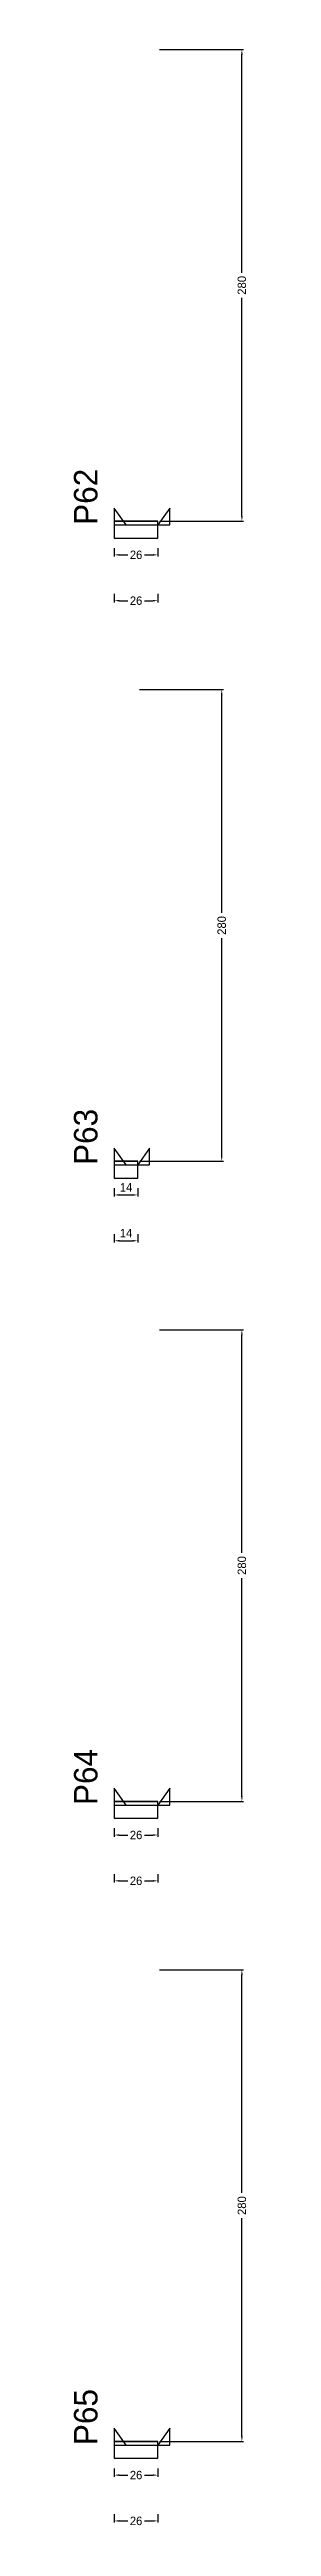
# Model space of a CAD drawing. Header units: centimetres. Extents: x -10500 to 4105, y -36866 to 295.
# Drawn here: x 3976 to 4079, y -24368 to -22898 of the extents above; entities that cross this region are included whole.
import ezdxf

# ---------------------------------------------------------------- set-up
doc = ezdxf.new("R2010")
doc.units = ezdxf.units.CM
for name, color, linetype in [('NOMENCLATURA', 7, 'Continuous'), ('SARR_2.2x10', 60, 'Continuous'), ('SARR_2.2x7', 40, 'Continuous')]:
    doc.layers.add(name, color=color, linetype=linetype)
doc.dimstyles.new('PAINEL-NOVA', dxfattribs={"dimtxt": 5, "dimasz": 3, "dimexe": 1, "dimexo": 1, "dimgap": 1, "dimtad": 1, "dimcen": 2.5, "dimazin": 3, "dimtfac": 1, "dimtmove": 0, "dimatfit": 3})

msp = doc.modelspace()

# ---------------------------------------------------------------- texts
at = {"layer": 'NOMENCLATURA'}
for s, p in [('P62', (3990, -23180)), ('P63', (3990, -23560)), ('P64', (3990, -23940)), ('P65', (3990, -24320))]:
    msp.add_text(s, height=14, rotation=90, dxfattribs=at).set_placement(p)

# ---------------------------------------------------------------- blocks, each defined once
blk = doc.blocks.new('_CLOSEDFILLED')
at = {"color": 0, "linetype": 'BYBLOCK'}
blk.add_solid([(-1, 0.16), (0, 0), (-1, -0.16)], dxfattribs=at)
blk = doc.blocks.new('*D1685')
for p, q in [((4000, -24333.8), (4000, -24338.8)), ((4026, -24333.8), (4026, -24338.8)), ((4003, -24337.8), (4008, -24337.8)), ((4018, -24337.8), (4023, -24337.8))]:
    blk.add_line(p, q)
at = {"layer": 'Defpoints'}
for p in [(4000, -24332.8), (4026, -24332.8), (4000, -24337.8)]:
    blk.add_point(p, dxfattribs=at)
at = {"layer": 'SARR_2.2x10', "xscale": 3, "yscale": 3, "rotation": 180}
blk.add_blockref('_CLOSEDFILLED', (4000, -24337.8), dxfattribs=at)
at = {"layer": 'SARR_2.2x10', "xscale": 3, "yscale": 3}
blk.add_blockref('_CLOSEDFILLED', (4026, -24337.8), dxfattribs=at)
at = {"layer": 'SARR_2.2x10', "insert": (4013, -24337.8), "char_height": 5, "attachment_point": 5}
blk.add_mtext('26', dxfattribs=at)
blk = doc.blocks.new('*D1686')
for p, q in [((4027, -24037.8), (4077, -24037.8)), ((4076, -24170.3), (4076, -24040.8)), ((4076, -24314.8), (4076, -24185.3)), ((4027, -24317.8), (4077, -24317.8))]:
    blk.add_line(p, q)
at = {"layer": 'Defpoints'}
for p in [(4026, -24037.8), (4026, -24317.8), (4076, -24317.8)]:
    blk.add_point(p, dxfattribs=at)
at = {"layer": 'SARR_2.2x10', "xscale": 3, "yscale": 3}
for p, rotation in [((4076, -24037.8), 90), ((4076, -24317.8), 270)]:
    blk.add_blockref('_CLOSEDFILLED', p, dxfattribs=dict(at, rotation=rotation))
at = {"layer": 'SARR_2.2x10', "insert": (4076, -24177.8), "char_height": 5, "attachment_point": 5, "rotation": 90}
blk.add_mtext('280', dxfattribs=at)
blk = doc.blocks.new('*D1687')
for p, q in [((4027, -24037.8), (4077, -24037.8)), ((4076, -24170.3), (4076, -24040.8)), ((4076, -24314.8), (4076, -24185.3)), ((4027, -24317.8), (4077, -24317.8))]:
    blk.add_line(p, q)
at = {"layer": 'Defpoints'}
for p in [(4026, -24037.8), (4026, -24317.8), (4076, -24317.8)]:
    blk.add_point(p, dxfattribs=at)
at = {"layer": 'SARR_2.2x10', "xscale": 3, "yscale": 3}
for p, rotation in [((4076, -24037.8), 90), ((4076, -24317.8), 270)]:
    blk.add_blockref('_CLOSEDFILLED', p, dxfattribs=dict(at, rotation=rotation))
at = {"layer": 'SARR_2.2x10', "insert": (4076, -24177.8), "char_height": 5, "attachment_point": 5, "rotation": 90}
blk.add_mtext('280', dxfattribs=at)
blk = doc.blocks.new('*D1688')
for p, q in [((4027, -24037.8), (4077, -24037.8)), ((4076, -24170.3), (4076, -24040.8)), ((4076, -24314.8), (4076, -24185.3)), ((4027, -24317.8), (4077, -24317.8))]:
    blk.add_line(p, q)
at = {"layer": 'Defpoints'}
for p in [(4026, -24037.8), (4026, -24317.8), (4076, -24317.8)]:
    blk.add_point(p, dxfattribs=at)
at = {"layer": 'SARR_2.2x10', "xscale": 3, "yscale": 3}
for p, rotation in [((4076, -24037.8), 90), ((4076, -24317.8), 270)]:
    blk.add_blockref('_CLOSEDFILLED', p, dxfattribs=dict(at, rotation=rotation))
at = {"layer": 'SARR_2.2x10', "insert": (4076, -24177.8), "char_height": 5, "attachment_point": 5, "rotation": 90}
blk.add_mtext('280', dxfattribs=at)
blk = doc.blocks.new('*D1689')
for p, q in [((4027, -24037.8), (4077, -24037.8)), ((4076, -24170.3), (4076, -24040.8)), ((4076, -24314.8), (4076, -24185.3)), ((4027, -24317.8), (4077, -24317.8))]:
    blk.add_line(p, q)
at = {"layer": 'Defpoints'}
for p in [(4026, -24037.8), (4026, -24317.8), (4076, -24317.8)]:
    blk.add_point(p, dxfattribs=at)
at = {"layer": 'SARR_2.2x10', "xscale": 3, "yscale": 3}
for p, rotation in [((4076, -24037.8), 90), ((4076, -24317.8), 270)]:
    blk.add_blockref('_CLOSEDFILLED', p, dxfattribs=dict(at, rotation=rotation))
at = {"layer": 'SARR_2.2x10', "insert": (4076, -24177.8), "char_height": 5, "attachment_point": 5, "rotation": 90}
blk.add_mtext('280', dxfattribs=at)
blk = doc.blocks.new('*D1690')
for p, q in [((4000, -24361), (4000, -24366)), ((4003, -24365), (4008, -24365)), ((4018, -24365), (4023, -24365)), ((4026, -24361), (4026, -24366))]:
    blk.add_line(p, q)
at = {"layer": 'Defpoints'}
for p in [(4000, -24360), (4000, -24365), (4026, -24360)]:
    blk.add_point(p, dxfattribs=at)
at = {"layer": 'SARR_2.2x10', "xscale": 3, "yscale": 3, "rotation": 180}
blk.add_blockref('_CLOSEDFILLED', (4000, -24365), dxfattribs=at)
at = {"layer": 'SARR_2.2x10', "xscale": 3, "yscale": 3}
blk.add_blockref('_CLOSEDFILLED', (4026, -24365), dxfattribs=at)
at = {"layer": 'SARR_2.2x10', "insert": (4013, -24365), "char_height": 5, "attachment_point": 5}
blk.add_mtext('26', dxfattribs=at)
blk = doc.blocks.new('GRA-E')
at = {"layer": 'SARR_2.2x7'}
blk.add_lwpolyline([(0, 0), (7, 0), (0, 10)], close=True, dxfattribs=at)
blk = doc.blocks.new('GRA-D')
at = {"layer": 'SARR_2.2x7'}
blk.add_lwpolyline([(0, 0), (7, 0), (7, 10)], close=True, dxfattribs=at)
blk = doc.blocks.new('*D1659')
for p, q in [((4000, -23953.8), (4000, -23958.8)), ((4026, -23953.8), (4026, -23958.8)), ((4003, -23957.8), (4008, -23957.8)), ((4018, -23957.8), (4023, -23957.8))]:
    blk.add_line(p, q)
at = {"layer": 'Defpoints'}
for p in [(4000, -23952.8), (4026, -23952.8), (4000, -23957.8)]:
    blk.add_point(p, dxfattribs=at)
at = {"layer": 'SARR_2.2x10', "xscale": 3, "yscale": 3, "rotation": 180}
blk.add_blockref('_CLOSEDFILLED', (4000, -23957.8), dxfattribs=at)
at = {"layer": 'SARR_2.2x10', "xscale": 3, "yscale": 3}
blk.add_blockref('_CLOSEDFILLED', (4026, -23957.8), dxfattribs=at)
at = {"layer": 'SARR_2.2x10', "insert": (4013, -23957.8), "char_height": 5, "attachment_point": 5}
blk.add_mtext('26', dxfattribs=at)
blk = doc.blocks.new('*D1660')
for p, q in [((4027, -23657.8), (4077, -23657.8)), ((4076, -23790.3), (4076, -23660.8)), ((4076, -23934.8), (4076, -23805.3)), ((4027, -23937.8), (4077, -23937.8))]:
    blk.add_line(p, q)
at = {"layer": 'Defpoints'}
for p in [(4026, -23657.8), (4026, -23937.8), (4076, -23937.8)]:
    blk.add_point(p, dxfattribs=at)
at = {"layer": 'SARR_2.2x10', "xscale": 3, "yscale": 3}
for p, rotation in [((4076, -23657.8), 90), ((4076, -23937.8), 270)]:
    blk.add_blockref('_CLOSEDFILLED', p, dxfattribs=dict(at, rotation=rotation))
at = {"layer": 'SARR_2.2x10', "insert": (4076, -23797.8), "char_height": 5, "attachment_point": 5, "rotation": 90}
blk.add_mtext('280', dxfattribs=at)
blk = doc.blocks.new('*D1661')
for p, q in [((4027, -23657.8), (4077, -23657.8)), ((4076, -23790.3), (4076, -23660.8)), ((4076, -23934.8), (4076, -23805.3)), ((4027, -23937.8), (4077, -23937.8))]:
    blk.add_line(p, q)
at = {"layer": 'Defpoints'}
for p in [(4026, -23657.8), (4026, -23937.8), (4076, -23937.8)]:
    blk.add_point(p, dxfattribs=at)
at = {"layer": 'SARR_2.2x10', "xscale": 3, "yscale": 3}
for p, rotation in [((4076, -23657.8), 90), ((4076, -23937.8), 270)]:
    blk.add_blockref('_CLOSEDFILLED', p, dxfattribs=dict(at, rotation=rotation))
at = {"layer": 'SARR_2.2x10', "insert": (4076, -23797.8), "char_height": 5, "attachment_point": 5, "rotation": 90}
blk.add_mtext('280', dxfattribs=at)
blk = doc.blocks.new('*D1662')
for p, q in [((4027, -23657.8), (4077, -23657.8)), ((4076, -23790.3), (4076, -23660.8)), ((4076, -23934.8), (4076, -23805.3)), ((4027, -23937.8), (4077, -23937.8))]:
    blk.add_line(p, q)
at = {"layer": 'Defpoints'}
for p in [(4026, -23657.8), (4026, -23937.8), (4076, -23937.8)]:
    blk.add_point(p, dxfattribs=at)
at = {"layer": 'SARR_2.2x10', "xscale": 3, "yscale": 3}
for p, rotation in [((4076, -23657.8), 90), ((4076, -23937.8), 270)]:
    blk.add_blockref('_CLOSEDFILLED', p, dxfattribs=dict(at, rotation=rotation))
at = {"layer": 'SARR_2.2x10', "insert": (4076, -23797.8), "char_height": 5, "attachment_point": 5, "rotation": 90}
blk.add_mtext('280', dxfattribs=at)
blk = doc.blocks.new('*D1663')
for p, q in [((4027, -23657.8), (4077, -23657.8)), ((4076, -23790.3), (4076, -23660.8)), ((4076, -23934.8), (4076, -23805.3)), ((4027, -23937.8), (4077, -23937.8))]:
    blk.add_line(p, q)
at = {"layer": 'Defpoints'}
for p in [(4026, -23657.8), (4026, -23937.8), (4076, -23937.8)]:
    blk.add_point(p, dxfattribs=at)
at = {"layer": 'SARR_2.2x10', "xscale": 3, "yscale": 3}
for p, rotation in [((4076, -23657.8), 90), ((4076, -23937.8), 270)]:
    blk.add_blockref('_CLOSEDFILLED', p, dxfattribs=dict(at, rotation=rotation))
at = {"layer": 'SARR_2.2x10', "insert": (4076, -23797.8), "char_height": 5, "attachment_point": 5, "rotation": 90}
blk.add_mtext('280', dxfattribs=at)
blk = doc.blocks.new('*D1664')
for p, q in [((4000, -23981), (4000, -23986)), ((4026, -23981), (4026, -23986)), ((4003, -23985), (4008, -23985)), ((4018, -23985), (4023, -23985))]:
    blk.add_line(p, q)
at = {"layer": 'Defpoints'}
for p in [(4000, -23980), (4026, -23980), (4000, -23985)]:
    blk.add_point(p, dxfattribs=at)
at = {"layer": 'SARR_2.2x10', "xscale": 3, "yscale": 3, "rotation": 180}
blk.add_blockref('_CLOSEDFILLED', (4000, -23985), dxfattribs=at)
at = {"layer": 'SARR_2.2x10', "xscale": 3, "yscale": 3}
blk.add_blockref('_CLOSEDFILLED', (4026, -23985), dxfattribs=at)
at = {"layer": 'SARR_2.2x10', "insert": (4013, -23985), "char_height": 5, "attachment_point": 5}
blk.add_mtext('26', dxfattribs=at)
blk = doc.blocks.new('*D1633')
for p, q in [((4000, -23573.8), (4000, -23578.8)), ((4003, -23577.8), (4011, -23577.8)), ((4014, -23573.8), (4014, -23578.8))]:
    blk.add_line(p, q)
at = {"layer": 'Defpoints'}
for p in [(4000, -23572.8), (4000, -23577.8), (4014, -23572.8)]:
    blk.add_point(p, dxfattribs=at)
at = {"layer": 'SARR_2.2x10', "xscale": 3, "yscale": 3, "rotation": 180}
blk.add_blockref('_CLOSEDFILLED', (4000, -23577.8), dxfattribs=at)
at = {"layer": 'SARR_2.2x10', "xscale": 3, "yscale": 3}
blk.add_blockref('_CLOSEDFILLED', (4014, -23577.8), dxfattribs=at)
at = {"layer": 'SARR_2.2x10', "insert": (4007, -23573.3), "char_height": 5, "attachment_point": 5}
blk.add_mtext('14', dxfattribs=at)
blk = doc.blocks.new('*D1634')
for p, q in [((4015, -23277.8), (4065, -23277.8)), ((4064, -23410.3), (4064, -23280.8)), ((4064, -23554.8), (4064, -23425.3)), ((4015, -23557.8), (4065, -23557.8))]:
    blk.add_line(p, q)
at = {"layer": 'Defpoints'}
for p in [(4014, -23277.8), (4014, -23557.8), (4064, -23557.8)]:
    blk.add_point(p, dxfattribs=at)
at = {"layer": 'SARR_2.2x10', "xscale": 3, "yscale": 3}
for p, rotation in [((4064, -23277.8), 90), ((4064, -23557.8), 270)]:
    blk.add_blockref('_CLOSEDFILLED', p, dxfattribs=dict(at, rotation=rotation))
at = {"layer": 'SARR_2.2x10', "insert": (4064, -23417.8), "char_height": 5, "attachment_point": 5, "rotation": 90}
blk.add_mtext('280', dxfattribs=at)
blk = doc.blocks.new('*D1635')
for p, q in [((4015, -23277.8), (4065, -23277.8)), ((4064, -23410.3), (4064, -23280.8)), ((4064, -23554.8), (4064, -23425.3)), ((4015, -23557.8), (4065, -23557.8))]:
    blk.add_line(p, q)
at = {"layer": 'Defpoints'}
for p in [(4014, -23277.8), (4014, -23557.8), (4064, -23557.8)]:
    blk.add_point(p, dxfattribs=at)
at = {"layer": 'SARR_2.2x10', "xscale": 3, "yscale": 3}
for p, rotation in [((4064, -23277.8), 90), ((4064, -23557.8), 270)]:
    blk.add_blockref('_CLOSEDFILLED', p, dxfattribs=dict(at, rotation=rotation))
at = {"layer": 'SARR_2.2x10', "insert": (4064, -23417.8), "char_height": 5, "attachment_point": 5, "rotation": 90}
blk.add_mtext('280', dxfattribs=at)
blk = doc.blocks.new('*D1636')
for p, q in [((4015, -23277.8), (4065, -23277.8)), ((4064, -23410.3), (4064, -23280.8)), ((4064, -23554.8), (4064, -23425.3)), ((4015, -23557.8), (4065, -23557.8))]:
    blk.add_line(p, q)
at = {"layer": 'Defpoints'}
for p in [(4014, -23277.8), (4014, -23557.8), (4064, -23557.8)]:
    blk.add_point(p, dxfattribs=at)
at = {"layer": 'SARR_2.2x10', "xscale": 3, "yscale": 3}
for p, rotation in [((4064, -23277.8), 90), ((4064, -23557.8), 270)]:
    blk.add_blockref('_CLOSEDFILLED', p, dxfattribs=dict(at, rotation=rotation))
at = {"layer": 'SARR_2.2x10', "insert": (4064, -23417.8), "char_height": 5, "attachment_point": 5, "rotation": 90}
blk.add_mtext('280', dxfattribs=at)
blk = doc.blocks.new('*D1637')
for p, q in [((4015, -23277.8), (4065, -23277.8)), ((4064, -23410.3), (4064, -23280.8)), ((4064, -23554.8), (4064, -23425.3)), ((4015, -23557.8), (4065, -23557.8))]:
    blk.add_line(p, q)
at = {"layer": 'Defpoints'}
for p in [(4014, -23277.8), (4014, -23557.8), (4064, -23557.8)]:
    blk.add_point(p, dxfattribs=at)
at = {"layer": 'SARR_2.2x10', "xscale": 3, "yscale": 3}
for p, rotation in [((4064, -23277.8), 90), ((4064, -23557.8), 270)]:
    blk.add_blockref('_CLOSEDFILLED', p, dxfattribs=dict(at, rotation=rotation))
at = {"layer": 'SARR_2.2x10', "insert": (4064, -23417.8), "char_height": 5, "attachment_point": 5, "rotation": 90}
blk.add_mtext('280', dxfattribs=at)
blk = doc.blocks.new('*D1638')
for p, q in [((4000, -23601), (4000, -23606)), ((4014, -23601), (4014, -23606)), ((4003, -23605), (4011, -23605))]:
    blk.add_line(p, q)
at = {"layer": 'Defpoints'}
for p in [(4000, -23600), (4014, -23600), (4000, -23605)]:
    blk.add_point(p, dxfattribs=at)
at = {"layer": 'SARR_2.2x10', "xscale": 3, "yscale": 3, "rotation": 180}
blk.add_blockref('_CLOSEDFILLED', (4000, -23605), dxfattribs=at)
at = {"layer": 'SARR_2.2x10', "xscale": 3, "yscale": 3}
blk.add_blockref('_CLOSEDFILLED', (4014, -23605), dxfattribs=at)
at = {"layer": 'SARR_2.2x10', "insert": (4007, -23600.5), "char_height": 5, "attachment_point": 5}
blk.add_mtext('14', dxfattribs=at)
blk = doc.blocks.new('*D1607')
for p, q in [((4000, -23193.8), (4000, -23198.8)), ((4003, -23197.8), (4008, -23197.8)), ((4018, -23197.8), (4023, -23197.8)), ((4026, -23193.8), (4026, -23198.8))]:
    blk.add_line(p, q)
at = {"layer": 'Defpoints'}
for p in [(4000, -23192.8), (4000, -23197.8), (4026, -23192.8)]:
    blk.add_point(p, dxfattribs=at)
at = {"layer": 'SARR_2.2x10', "xscale": 3, "yscale": 3, "rotation": 180}
blk.add_blockref('_CLOSEDFILLED', (4000, -23197.8), dxfattribs=at)
at = {"layer": 'SARR_2.2x10', "xscale": 3, "yscale": 3}
blk.add_blockref('_CLOSEDFILLED', (4026, -23197.8), dxfattribs=at)
at = {"layer": 'SARR_2.2x10', "insert": (4013, -23197.8), "char_height": 5, "attachment_point": 5}
blk.add_mtext('26', dxfattribs=at)
blk = doc.blocks.new('*D1608')
for p, q in [((4027, -22897.8), (4077, -22897.8)), ((4076, -23030.3), (4076, -22900.8)), ((4076, -23174.8), (4076, -23045.3)), ((4027, -23177.8), (4077, -23177.8))]:
    blk.add_line(p, q)
at = {"layer": 'Defpoints'}
for p in [(4026, -22897.8), (4026, -23177.8), (4076, -23177.8)]:
    blk.add_point(p, dxfattribs=at)
at = {"layer": 'SARR_2.2x10', "xscale": 3, "yscale": 3}
for p, rotation in [((4076, -22897.8), 90), ((4076, -23177.8), 270)]:
    blk.add_blockref('_CLOSEDFILLED', p, dxfattribs=dict(at, rotation=rotation))
at = {"layer": 'SARR_2.2x10', "insert": (4076, -23037.8), "char_height": 5, "attachment_point": 5, "rotation": 90}
blk.add_mtext('280', dxfattribs=at)
blk = doc.blocks.new('*D1609')
for p, q in [((4027, -22897.8), (4077, -22897.8)), ((4076, -23030.3), (4076, -22900.8)), ((4076, -23174.8), (4076, -23045.3)), ((4027, -23177.8), (4077, -23177.8))]:
    blk.add_line(p, q)
at = {"layer": 'Defpoints'}
for p in [(4026, -22897.8), (4026, -23177.8), (4076, -23177.8)]:
    blk.add_point(p, dxfattribs=at)
at = {"layer": 'SARR_2.2x10', "xscale": 3, "yscale": 3}
for p, rotation in [((4076, -22897.8), 90), ((4076, -23177.8), 270)]:
    blk.add_blockref('_CLOSEDFILLED', p, dxfattribs=dict(at, rotation=rotation))
at = {"layer": 'SARR_2.2x10', "insert": (4076, -23037.8), "char_height": 5, "attachment_point": 5, "rotation": 90}
blk.add_mtext('280', dxfattribs=at)
blk = doc.blocks.new('*D1610')
for p, q in [((4027, -22897.8), (4077, -22897.8)), ((4076, -23030.3), (4076, -22900.8)), ((4076, -23174.8), (4076, -23045.3)), ((4027, -23177.8), (4077, -23177.8))]:
    blk.add_line(p, q)
at = {"layer": 'Defpoints'}
for p in [(4026, -22897.8), (4026, -23177.8), (4076, -23177.8)]:
    blk.add_point(p, dxfattribs=at)
at = {"layer": 'SARR_2.2x10', "xscale": 3, "yscale": 3}
for p, rotation in [((4076, -22897.8), 90), ((4076, -23177.8), 270)]:
    blk.add_blockref('_CLOSEDFILLED', p, dxfattribs=dict(at, rotation=rotation))
at = {"layer": 'SARR_2.2x10', "insert": (4076, -23037.8), "char_height": 5, "attachment_point": 5, "rotation": 90}
blk.add_mtext('280', dxfattribs=at)
blk = doc.blocks.new('*D1611')
for p, q in [((4027, -22897.8), (4077, -22897.8)), ((4076, -23030.3), (4076, -22900.8)), ((4076, -23174.8), (4076, -23045.3)), ((4027, -23177.8), (4077, -23177.8))]:
    blk.add_line(p, q)
at = {"layer": 'Defpoints'}
for p in [(4026, -22897.8), (4026, -23177.8), (4076, -23177.8)]:
    blk.add_point(p, dxfattribs=at)
at = {"layer": 'SARR_2.2x10', "xscale": 3, "yscale": 3}
for p, rotation in [((4076, -22897.8), 90), ((4076, -23177.8), 270)]:
    blk.add_blockref('_CLOSEDFILLED', p, dxfattribs=dict(at, rotation=rotation))
at = {"layer": 'SARR_2.2x10', "insert": (4076, -23037.8), "char_height": 5, "attachment_point": 5, "rotation": 90}
blk.add_mtext('280', dxfattribs=at)
blk = doc.blocks.new('*D1612')
for p, q in [((4000, -23221), (4000, -23226)), ((4003, -23225), (4008, -23225)), ((4018, -23225), (4023, -23225)), ((4026, -23221), (4026, -23226))]:
    blk.add_line(p, q)
at = {"layer": 'Defpoints'}
for p in [(4000, -23220), (4000, -23225), (4026, -23220)]:
    blk.add_point(p, dxfattribs=at)
at = {"layer": 'SARR_2.2x10', "xscale": 3, "yscale": 3, "rotation": 180}
blk.add_blockref('_CLOSEDFILLED', (4000, -23225), dxfattribs=at)
at = {"layer": 'SARR_2.2x10', "xscale": 3, "yscale": 3}
blk.add_blockref('_CLOSEDFILLED', (4026, -23225), dxfattribs=at)
at = {"layer": 'SARR_2.2x10', "insert": (4013, -23225), "char_height": 5, "attachment_point": 5}
blk.add_mtext('26', dxfattribs=at)

# ---------------------------------------------------------------- dimensions: what is measured, and where the dimension line sits
at = {"layer": 'SARR_2.2x10'}
for base, p1, p2, picture, middle in [((4076, -23177.8), (4026, -23177.8), (4026, -22897.8), '*D1608', (4076, -23037.8)), ((4076, -23177.8), (4026, -23177.8), (4026, -22897.8), '*D1609', (4076, -23037.8)), ((4076, -23177.8), (4026, -23177.8), (4026, -22897.8), '*D1610', (4076, -23037.8)), ((4076, -23177.8), (4026, -23177.8), (4026, -22897.8), '*D1611', (4076, -23037.8)), ((4064, -23557.8), (4014, -23557.8), (4014, -23277.8), '*D1634', (4064, -23417.8)), ((4064, -23557.8), (4014, -23557.8), (4014, -23277.8), '*D1635', (4064, -23417.8)), ((4064, -23557.8), (4014, -23557.8), (4014, -23277.8), '*D1636', (4064, -23417.8)), ((4064, -23557.8), (4014, -23557.8), (4014, -23277.8), '*D1637', (4064, -23417.8)), ((4076, -23937.8), (4026, -23937.8), (4026, -23657.8), '*D1660', (4076, -23797.8)), ((4076, -23937.8), (4026, -23937.8), (4026, -23657.8), '*D1661', (4076, -23797.8)), ((4076, -23937.8), (4026, -23937.8), (4026, -23657.8), '*D1662', (4076, -23797.8)), ((4076, -23937.8), (4026, -23937.8), (4026, -23657.8), '*D1663', (4076, -23797.8)), ((4076, -24317.8), (4026, -24317.8), (4026, -24037.8), '*D1686', (4076, -24177.8)), ((4076, -24317.8), (4026, -24317.8), (4026, -24037.8), '*D1687', (4076, -24177.8)), ((4076, -24317.8), (4026, -24317.8), (4026, -24037.8), '*D1688', (4076, -24177.8)), ((4076, -24317.8), (4026, -24317.8), (4026, -24037.8), '*D1689', (4076, -24177.8))]:
    dim = msp.add_linear_dim(base=base, p1=p1, p2=p2, angle=90, dimstyle='PAINEL-NOVA', dxfattribs=at)
    dim.commit()
    dim.dimension.update_dxf_attribs({"geometry": picture, "text_midpoint": middle})
for base, p1, p2, picture, middle in [((4000, -23197.8), (4000, -23192.8), (4026, -23192.8), '*D1607', (4013, -23197.8)), ((4000, -23225), (4000, -23220), (4026, -23220), '*D1612', (4013, -23225)), ((4000, -23577.8), (4000, -23572.8), (4014, -23572.8), '*D1633', (4007, -23573.3)), ((4000, -23605), (4000, -23600), (4014, -23600), '*D1638', (4007, -23600.5)), ((4000, -23957.8), (4000, -23952.8), (4026, -23952.8), '*D1659', (4013, -23957.8)), ((4000, -23985), (4000, -23980), (4026, -23980), '*D1664', (4013, -23985)), ((4000, -24337.8), (4000, -24332.8), (4026, -24332.8), '*D1685', (4013, -24337.8)), ((4000, -24365), (4000, -24360), (4026, -24360), '*D1690', (4013, -24365))]:
    dim = msp.add_linear_dim(base=base, p1=p1, p2=p2, dimstyle='PAINEL-NOVA', dxfattribs=at)
    dim.commit()
    dim.dimension.update_dxf_attribs({"geometry": picture, "text_midpoint": middle})

# ---------------------------------------------------------------- linework, layer by layer
at = {"layer": 'SARR_2.2x10'}
for p, q in [((4026, -23177.8), (4000, -23177.8)), ((4000, -23177.8), (4000, -23187.8)), ((4000, -23187.8), (4026, -23187.8)), ((4026, -23187.8), (4026, -23177.8)), ((4014, -23557.8), (4000, -23557.8)), ((4000, -23557.8), (4000, -23567.8)), ((4000, -23567.8), (4014, -23567.8)), ((4014, -23567.8), (4014, -23557.8)), ((4026, -23937.8), (4000, -23937.8)), ((4000, -23937.8), (4000, -23947.8)), ((4026, -23947.8), (4026, -23937.8)), ((4000, -23947.8), (4026, -23947.8)), ((4026, -24317.8), (4000, -24317.8)), ((4000, -24317.8), (4000, -24327.8)), ((4026, -24327.8), (4026, -24317.8)), ((4000, -24327.8), (4026, -24327.8))]:
    msp.add_line(p, q, dxfattribs=at)
at = {"layer": 'SARR_2.2x7'}
for p, q in [((4026, -23177.8), (4000, -23177.8)), ((4000, -23177.8), (4000, -23180)), ((4000, -23177.8), (4007, -23177.8)), ((4000, -23177.8), (4007, -23177.8)), ((4000, -23177.8), (4007, -23177.8)), ((4000, -23177.8), (4007, -23177.8)), ((4000, -23180), (4026, -23180)), ((4007, -23177.8), (4026, -23177.8)), ((4007, -23177.8), (4026, -23177.8)), ((4007, -23177.8), (4026, -23177.8)), ((4007, -23177.8), (4026, -23177.8)), ((4026, -23180), (4026, -23177.8)), ((4014, -23557.8), (4000, -23557.8)), ((4000, -23557.8), (4000, -23560)), ((4000, -23557.8), (4007, -23557.8)), ((4000, -23557.8), (4007, -23557.8)), ((4000, -23557.8), (4007, -23557.8)), ((4000, -23557.8), (4007, -23557.8)), ((4000, -23560), (4014, -23560)), ((4007, -23557.8), (4014, -23557.8)), ((4007, -23557.8), (4014, -23557.8)), ((4007, -23557.8), (4014, -23557.8)), ((4007, -23557.8), (4014, -23557.8)), ((4014, -23560), (4014, -23557.8)), ((4026, -23937.8), (4000, -23937.8)), ((4000, -23937.8), (4000, -23940)), ((4000, -23937.8), (4007, -23937.8)), ((4000, -23937.8), (4007, -23937.8)), ((4000, -23937.8), (4007, -23937.8)), ((4000, -23937.8), (4007, -23937.8)), ((4007, -23937.8), (4026, -23937.8)), ((4007, -23937.8), (4026, -23937.8)), ((4007, -23937.8), (4026, -23937.8)), ((4007, -23937.8), (4026, -23937.8)), ((4026, -23940), (4026, -23937.8)), ((4000, -23940), (4026, -23940)), ((4026, -24317.8), (4000, -24317.8)), ((4000, -24317.8), (4000, -24320)), ((4000, -24317.8), (4007, -24317.8)), ((4000, -24317.8), (4007, -24317.8)), ((4000, -24317.8), (4007, -24317.8)), ((4000, -24317.8), (4007, -24317.8)), ((4000, -24320), (4026, -24320)), ((4007, -24317.8), (4026, -24317.8)), ((4007, -24317.8), (4026, -24317.8)), ((4007, -24317.8), (4026, -24317.8)), ((4007, -24317.8), (4026, -24317.8)), ((4026, -24320), (4026, -24317.8))]:
    msp.add_line(p, q, dxfattribs=at)

# ---------------------------------------------------------------- block references
for name, p in [('GRA-E', (4000, -23180)), ('GRA-D', (4026, -23180)), ('GRA-E', (4000, -23560)), ('GRA-D', (4014, -23560)), ('GRA-E', (4000, -23940)), ('GRA-D', (4026, -23940)), ('GRA-E', (4000, -24320)), ('GRA-D', (4026, -24320))]:
    msp.add_blockref(name, p, dxfattribs=at)

msp.set_redraw_order([(e.dxf.handle, doc.entitydb.next_handle()) for e in msp.query("TEXT MTEXT ATTDEF DIMENSION ARC_DIMENSION")])  # texts and dimensions are drawn at this point

doc.saveas('drawing.dxf')
